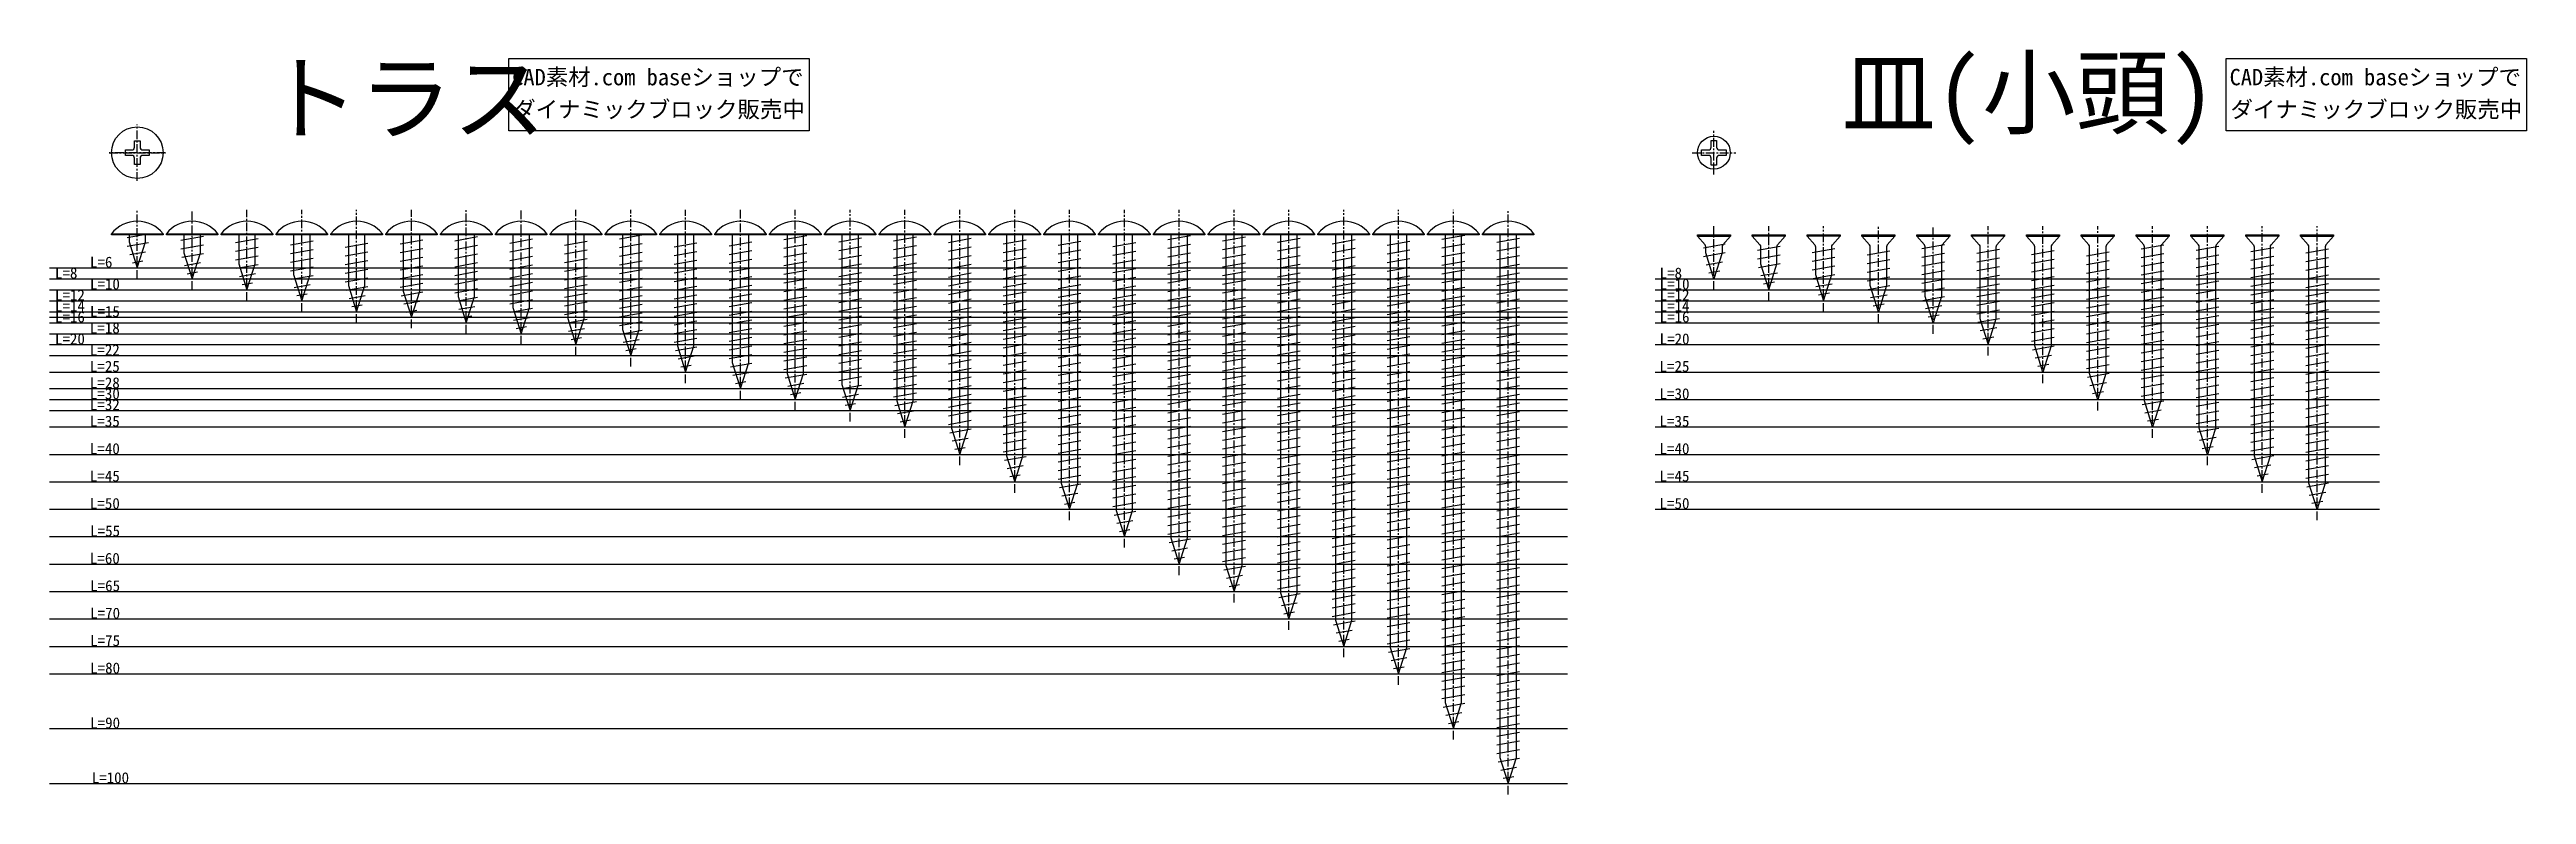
# Model space of a CAD drawing. Header units: millimetres. Extents: x 233 to 3318, y 47 to 2014.
# Drawn here: x 1045.5 to 1497.1, y 1277 to 1412.8 of the extents above; entities that cross this region are included whole.
import ezdxf
from ezdxf.enums import TextEntityAlignment as Align

# ---------------------------------------------------------------- set-up
doc = ezdxf.new("R2010")
doc.units = ezdxf.units.MM
doc.linetypes.add('csc_CENTER', pattern=[50.8, 31.75, -6.35, 6.35, -6.35])
doc.layers.get('Defpoints').update_dxf_attribs({"color": 251})
doc.styles.add('ＭＳ ゴシック', font='MS Gothic.ttf')

msp = doc.modelspace()

# ---------------------------------------------------------------- texts
at = {"style": 'ＭＳ ゴシック'}
for s, p in [('CAD素材.com baseショップで', (1156.39, 1407.85)), ('CAD素材.com baseショップで', (1469.57, 1407.85)), ('ダイナミックブロック販売中', (1156.59, 1401.99)), ('ダイナミックブロック販売中', (1469.77, 1401.99))]:
    msp.add_text(s, height=3, dxfattribs=at).set_placement(p, align=Align.MIDDLE)
for s, p in [('L=6', (1052.83, 1373.06)), ('L=8', (1046.45, 1371.06)), ('L=12', (1046.45, 1367.06)), ('L=10', (1052.83, 1369.06)), ('L=8', (1339.07, 1371.06)), ('L=10', (1339.07, 1369.06)), ('L=12', (1339.07, 1367.06)), ('L=14', (1046.45, 1365.06)), ('L=16', (1046.45, 1363.06)), ('L=15', (1052.83, 1364.06)), ('L=14', (1339.07, 1365.06)), ('L=16', (1339.07, 1363.06)), ('L=20', (1046.45, 1359.06)), ('L=18', (1052.82, 1361.06)), ('L=20', (1339.07, 1359.06)), ('L=22', (1052.82, 1357.06)), ('L=25', (1052.82, 1354.06)), ('L=25', (1339.06, 1354.06)), ('L=28', (1052.82, 1351.06)), ('L=30', (1052.82, 1349.06)), ('L=30', (1339.06, 1349.06)), ('L=32', (1052.82, 1347.06)), ('L=35', (1052.82, 1344.06)), ('L=35', (1339.06, 1344.06)), ('L=40', (1052.82, 1339.06)), ('L=40', (1339.06, 1339.06)), ('L=45', (1052.82, 1334.06)), ('L=45', (1339.06, 1334.06)), ('L=50', (1052.82, 1329.06)), ('L=50', (1339.06, 1329.06)), ('L=55', (1052.87, 1324.06)), ('L=60', (1052.82, 1319.06)), ('L=65', (1052.87, 1314.06)), ('L=70', (1052.87, 1309.06)), ('L=75', (1052.87, 1304.06)), ('L=80', (1052.87, 1299.06)), ('L=90', (1052.87, 1289.06)), ('L=100', (1053.15, 1279.06))]:
    msp.add_text(s, height=2, dxfattribs=at).set_placement(p)
at = {"lineweight": 13, "char_height": 12.5, "attachment_point": 1, "style": 'ＭＳ ゴシック'}
for s, insert in [('トラス', (1084.81, 1410.2)), ('皿(小頭)', (1372.32, 1411.23))]:
    msp.add_mtext(s, dxfattribs=dict(at, insert=insert))

# ---------------------------------------------------------------- linework, layer by layer
at = {"color": 0, "linetype": 'csc_CENTER', "lineweight": -2, "ltscale": 0.05}
for p, q in [((1061.45, 1388.87), (1061.45, 1399.15)), ((1348.96, 1390.02), (1348.96, 1398)), ((1344.97, 1394.01), (1352.95, 1394.01)), ((1061.45, 1371.01), (1061.45, 1383.61)), ((1071.45, 1369.01), (1071.45, 1383.61)), ((1081.45, 1367.01), (1081.45, 1383.61)), ((1091.45, 1365.01), (1091.45, 1383.61)), ((1101.45, 1363.01), (1101.45, 1383.61)), ((1111.45, 1362.01), (1111.45, 1383.61)), ((1121.45, 1361.01), (1121.45, 1383.61)), ((1131.45, 1359.01), (1131.45, 1383.61)), ((1141.45, 1357.01), (1141.45, 1383.61)), ((1151.45, 1355.01), (1151.45, 1383.61)), ((1161.45, 1352.01), (1161.45, 1383.61)), ((1171.45, 1349.01), (1171.45, 1383.61)), ((1181.45, 1347.01), (1181.45, 1383.61)), ((1191.45, 1345.01), (1191.45, 1383.61)), ((1201.45, 1342.01), (1201.45, 1383.61)), ((1211.45, 1337.01), (1211.45, 1383.61)), ((1221.45, 1332.01), (1221.45, 1383.61)), ((1231.45, 1327.01), (1231.45, 1383.61)), ((1241.45, 1322.01), (1241.45, 1383.61)), ((1251.45, 1317.01), (1251.45, 1383.61)), ((1261.45, 1312.01), (1261.45, 1383.61)), ((1271.45, 1307.01), (1271.45, 1383.61)), ((1281.45, 1302.01), (1281.45, 1383.61)), ((1291.45, 1297.01), (1291.45, 1383.61)), ((1301.45, 1287.01), (1301.45, 1383.61)), ((1311.45, 1277.01), (1311.45, 1383.61)), ((1348.96, 1369.01), (1348.96, 1380.61)), ((1358.96, 1367.01), (1358.96, 1380.61)), ((1368.96, 1365.01), (1368.96, 1380.61)), ((1378.96, 1363.01), (1378.96, 1380.61)), ((1388.96, 1361.01), (1388.96, 1380.61)), ((1398.96, 1357.01), (1398.96, 1380.61)), ((1408.96, 1352.01), (1408.96, 1380.61)), ((1418.96, 1347.01), (1418.96, 1380.61)), ((1428.96, 1342.01), (1428.96, 1380.61)), ((1438.96, 1337.01), (1438.96, 1380.61)), ((1448.96, 1332.01), (1448.96, 1380.61)), ((1458.96, 1327.01), (1458.96, 1380.61))]:
    msp.add_line(p, q, dxfattribs=at)
for p, q in [((1059.6, 1378.52), (1062.36, 1379.01)), ((1069.37, 1378.06), (1073.52, 1378.8)), ((1079.37, 1377.64), (1083.52, 1378.38)), ((1089.37, 1377.22), (1093.52, 1377.96)), ((1109.37, 1377.38), (1113.52, 1378.12)), ((1119.37, 1377.96), (1123.52, 1378.7)), ((1129.37, 1377.54), (1133.52, 1378.28)), ((1139.37, 1377.12), (1143.52, 1377.86)), ((1149.37, 1378.28), (1153.49, 1379.01)), ((1169.37, 1377.02), (1173.52, 1377.76)), ((1179.37, 1378.18), (1183.52, 1378.92)), ((1189.37, 1377.76), (1193.52, 1378.5)), ((1199.37, 1377.92), (1203.52, 1378.66)), ((1209.37, 1377.66), (1213.52, 1378.4)), ((1219.37, 1377.4), (1223.52, 1378.14)), ((1229.37, 1377.14), (1233.52, 1377.88)), ((1249.37, 1378.2), (1253.52, 1378.94)), ((1259.37, 1377.94), (1263.52, 1378.68)), ((1269.37, 1377.68), (1273.52, 1378.42)), ((1279.37, 1377.42), (1283.52, 1378.16)), ((1289.37, 1377.16), (1293.52, 1377.9)), ((1299.37, 1378.22), (1303.52, 1378.96)), ((1309.37, 1377.7), (1313.52, 1378.44)), ((1059.6, 1376.94), (1063.52, 1377.64)), ((1060.08, 1375.45), (1062.98, 1375.96)), ((1060.55, 1373.95), (1062.45, 1374.29)), ((1069.37, 1376.48), (1073.52, 1377.22)), ((1069.6, 1374.94), (1073.52, 1375.64)), ((1070.08, 1373.45), (1072.98, 1373.96)), ((1079.37, 1376.06), (1083.52, 1376.8)), ((1079.37, 1374.48), (1083.52, 1375.22)), ((1079.6, 1372.94), (1083.52, 1373.64)), ((1089.37, 1375.64), (1093.52, 1376.38)), ((1089.37, 1374.06), (1093.52, 1374.8)), ((1089.37, 1372.48), (1093.52, 1373.22)), ((1099.37, 1376.8), (1103.52, 1377.54)), ((1099.37, 1375.22), (1103.52, 1375.96)), ((1099.37, 1373.64), (1103.52, 1374.38)), ((1109.37, 1375.8), (1113.52, 1376.54)), ((1109.37, 1374.22), (1113.52, 1374.96)), ((1109.37, 1372.64), (1113.52, 1373.38)), ((1119.37, 1376.38), (1123.52, 1377.12)), ((1119.37, 1374.8), (1123.52, 1375.54)), ((1119.37, 1373.22), (1123.52, 1373.96)), ((1129.37, 1375.96), (1133.52, 1376.7)), ((1129.37, 1374.38), (1133.52, 1375.12)), ((1129.37, 1372.8), (1133.52, 1373.54)), ((1139.37, 1375.54), (1143.52, 1376.28)), ((1139.37, 1373.96), (1143.52, 1374.7)), ((1149.37, 1376.7), (1153.52, 1377.44)), ((1149.37, 1375.12), (1153.52, 1375.86)), ((1149.37, 1373.54), (1153.52, 1374.28)), ((1159.37, 1376.86), (1163.52, 1377.6)), ((1159.37, 1375.28), (1163.52, 1376.02)), ((1159.37, 1373.7), (1163.52, 1374.44)), ((1169.37, 1375.44), (1173.52, 1376.18)), ((1169.37, 1373.86), (1173.52, 1374.6)), ((1179.37, 1376.6), (1183.52, 1377.34)), ((1179.37, 1375.02), (1183.52, 1375.76)), ((1179.37, 1373.44), (1183.52, 1374.18)), ((1189.37, 1376.18), (1193.52, 1376.92)), ((1189.37, 1374.6), (1193.52, 1375.34)), ((1189.37, 1373.02), (1193.52, 1373.76)), ((1199.37, 1376.34), (1203.52, 1377.08)), ((1199.37, 1374.76), (1203.52, 1375.5)), ((1199.37, 1373.18), (1203.52, 1373.92)), ((1209.37, 1376.08), (1213.52, 1376.82)), ((1209.37, 1374.5), (1213.52, 1375.24)), ((1209.37, 1372.92), (1213.52, 1373.66)), ((1219.37, 1375.82), (1223.52, 1376.56)), ((1219.37, 1374.24), (1223.52, 1374.98)), ((1219.37, 1372.66), (1223.52, 1373.4)), ((1229.37, 1375.56), (1233.52, 1376.3)), ((1229.37, 1373.98), (1233.52, 1374.72)), ((1229.37, 1372.4), (1233.52, 1373.14)), ((1239.37, 1376.88), (1243.52, 1377.62)), ((1239.37, 1375.3), (1243.52, 1376.04)), ((1239.37, 1373.72), (1243.52, 1374.46)), ((1249.37, 1376.62), (1253.52, 1377.36)), ((1249.37, 1375.04), (1253.52, 1375.78)), ((1249.37, 1373.46), (1253.52, 1374.2)), ((1259.37, 1376.36), (1263.52, 1377.1)), ((1259.37, 1374.78), (1263.52, 1375.52)), ((1259.37, 1373.2), (1263.52, 1373.94)), ((1269.37, 1376.1), (1273.52, 1376.84)), ((1269.37, 1374.52), (1273.52, 1375.26)), ((1269.37, 1372.94), (1273.52, 1373.68)), ((1279.37, 1375.84), (1283.52, 1376.58)), ((1279.37, 1374.26), (1283.52, 1375)), ((1279.37, 1372.68), (1283.52, 1373.42)), ((1289.37, 1375.58), (1293.52, 1376.32)), ((1289.37, 1374), (1293.52, 1374.74)), ((1289.37, 1372.42), (1293.52, 1373.16)), ((1299.37, 1376.64), (1303.52, 1377.38)), ((1299.37, 1375.06), (1303.52, 1375.8)), ((1299.37, 1373.48), (1303.52, 1374.22)), ((1309.37, 1376.12), (1313.52, 1376.86)), ((1309.37, 1374.54), (1313.52, 1375.28)), ((1309.37, 1372.96), (1313.52, 1373.7)), ((1347.07, 1376.67), (1351.04, 1377.37)), ((1347.07, 1375.09), (1351.04, 1375.79)), ((1347.54, 1373.59), (1350.54, 1374.12)), ((1356.89, 1376.22), (1361.04, 1376.95)), ((1356.89, 1374.64), (1361.04, 1375.37)), ((1357.07, 1373.09), (1361.04, 1373.79)), ((1366.89, 1375.8), (1371.04, 1376.53)), ((1366.89, 1374.22), (1371.04, 1374.95)), ((1366.89, 1372.64), (1371.04, 1373.37)), ((1376.89, 1375.38), (1381.04, 1376.11)), ((1376.89, 1373.8), (1381.04, 1374.53)), ((1386.89, 1376.54), (1391.04, 1377.27)), ((1386.89, 1374.96), (1391.04, 1375.69)), ((1386.89, 1373.38), (1391.04, 1374.11)), ((1396.89, 1375.7), (1401.04, 1376.43)), ((1396.89, 1374.12), (1401.04, 1374.85)), ((1396.89, 1372.54), (1401.04, 1373.27)), ((1406.89, 1375.46), (1411.04, 1376.19)), ((1406.89, 1373.88), (1411.04, 1374.61)), ((1416.89, 1375.18), (1421.04, 1375.91)), ((1416.89, 1373.6), (1421.04, 1374.33)), ((1426.89, 1376.5), (1431.04, 1377.23)), ((1426.89, 1374.92), (1431.04, 1375.65)), ((1426.89, 1373.34), (1431.04, 1374.07)), ((1436.89, 1376.24), (1441.04, 1376.97)), ((1436.89, 1374.66), (1441.04, 1375.39)), ((1436.89, 1373.08), (1441.04, 1373.81)), ((1446.89, 1375.98), (1451.04, 1376.71)), ((1446.89, 1374.4), (1451.04, 1375.13)), ((1446.89, 1372.82), (1451.04, 1373.55)), ((1456.89, 1375.72), (1461.04, 1376.45)), ((1456.89, 1374.14), (1461.04, 1374.87)), ((1456.89, 1372.56), (1461.04, 1373.29)), ((1070.55, 1371.95), (1072.45, 1372.29)), ((1080.08, 1371.45), (1082.98, 1371.96)), ((1080.55, 1369.95), (1082.45, 1370.29)), ((1089.6, 1370.94), (1093.52, 1371.64)), ((1090.08, 1369.45), (1092.98, 1369.96)), ((1099.37, 1372.06), (1103.52, 1372.8)), ((1099.37, 1370.48), (1103.52, 1371.22)), ((1099.6, 1368.94), (1103.52, 1369.64)), ((1109.37, 1371.06), (1113.52, 1371.8)), ((1109.37, 1369.48), (1113.52, 1370.22)), ((1109.6, 1367.94), (1113.52, 1368.64)), ((1119.37, 1371.64), (1123.52, 1372.38)), ((1119.37, 1370.06), (1123.52, 1370.8)), ((1119.37, 1368.48), (1123.52, 1369.22)), ((1129.37, 1371.22), (1133.52, 1371.96)), ((1129.37, 1369.64), (1133.52, 1370.38)), ((1129.37, 1368.06), (1133.52, 1368.8)), ((1139.37, 1372.38), (1143.52, 1373.12)), ((1139.37, 1370.8), (1143.52, 1371.54)), ((1139.37, 1369.22), (1143.52, 1369.96)), ((1149.37, 1371.96), (1153.52, 1372.7)), ((1149.37, 1370.38), (1153.52, 1371.12)), ((1149.37, 1368.8), (1153.52, 1369.54)), ((1159.37, 1372.12), (1163.52, 1372.86)), ((1159.37, 1370.54), (1163.52, 1371.28)), ((1159.37, 1368.96), (1163.52, 1369.7)), ((1169.37, 1372.28), (1173.52, 1373.02)), ((1169.37, 1370.7), (1173.52, 1371.44)), ((1169.37, 1369.12), (1173.52, 1369.86)), ((1179.37, 1371.86), (1183.52, 1372.6)), ((1179.37, 1370.28), (1183.52, 1371.02)), ((1179.37, 1368.7), (1183.52, 1369.44)), ((1189.37, 1371.44), (1193.52, 1372.18)), ((1189.37, 1369.86), (1193.52, 1370.6)), ((1189.37, 1368.28), (1193.52, 1369.02)), ((1199.37, 1371.6), (1203.52, 1372.34)), ((1199.37, 1370.02), (1203.52, 1370.76)), ((1199.37, 1368.44), (1203.52, 1369.18)), ((1209.37, 1371.34), (1213.52, 1372.08)), ((1209.37, 1369.76), (1213.52, 1370.5)), ((1209.37, 1368.18), (1213.52, 1368.92)), ((1219.37, 1371.08), (1223.52, 1371.82)), ((1219.37, 1369.5), (1223.52, 1370.24)), ((1219.37, 1367.92), (1223.52, 1368.66)), ((1229.37, 1370.82), (1233.52, 1371.56)), ((1229.37, 1369.24), (1233.52, 1369.98)), ((1239.37, 1372.14), (1243.52, 1372.88)), ((1239.37, 1370.56), (1243.52, 1371.3)), ((1239.37, 1368.98), (1243.52, 1369.72)), ((1249.37, 1371.88), (1253.52, 1372.62)), ((1249.37, 1370.3), (1253.52, 1371.04)), ((1249.37, 1368.72), (1253.52, 1369.46)), ((1259.37, 1371.62), (1263.52, 1372.36)), ((1259.37, 1370.04), (1263.52, 1370.78)), ((1259.37, 1368.46), (1263.52, 1369.2)), ((1269.37, 1371.36), (1273.52, 1372.1)), ((1269.37, 1369.78), (1273.52, 1370.52)), ((1269.37, 1368.2), (1273.52, 1368.94)), ((1279.37, 1371.1), (1283.52, 1371.84)), ((1279.37, 1369.52), (1283.52, 1370.26)), ((1279.37, 1367.94), (1283.52, 1368.68)), ((1289.37, 1370.84), (1293.52, 1371.58)), ((1289.37, 1369.26), (1293.52, 1370)), ((1299.37, 1371.9), (1303.52, 1372.64)), ((1299.37, 1370.32), (1303.52, 1371.06)), ((1299.37, 1368.74), (1303.52, 1369.48)), ((1309.37, 1371.38), (1313.52, 1372.12)), ((1309.37, 1369.8), (1313.52, 1370.54)), ((1309.37, 1368.22), (1313.52, 1368.96)), ((1348.01, 1372.1), (1350.02, 1372.45)), ((1357.54, 1371.59), (1360.54, 1372.12)), ((1358.01, 1370.1), (1360.02, 1370.45)), ((1367.07, 1371.09), (1371.04, 1371.79)), ((1367.54, 1369.59), (1370.54, 1370.12)), ((1376.89, 1372.22), (1381.04, 1372.95)), ((1376.89, 1370.64), (1381.04, 1371.37)), ((1377.07, 1369.09), (1381.04, 1369.79)), ((1386.89, 1371.8), (1391.04, 1372.53)), ((1386.89, 1370.22), (1391.04, 1370.95)), ((1386.89, 1368.64), (1391.04, 1369.37)), ((1396.89, 1370.96), (1401.04, 1371.69)), ((1396.89, 1369.38), (1401.04, 1370.11)), ((1406.89, 1372.29), (1411.04, 1373.02)), ((1406.89, 1370.71), (1411.04, 1371.44)), ((1406.89, 1369.12), (1411.04, 1369.85)), ((1416.89, 1372.02), (1421.04, 1372.75)), ((1416.89, 1370.44), (1421.04, 1371.17)), ((1416.89, 1368.86), (1421.04, 1369.59)), ((1426.89, 1371.76), (1431.04, 1372.49)), ((1426.89, 1370.18), (1431.04, 1370.91)), ((1426.89, 1368.6), (1431.04, 1369.33)), ((1436.89, 1371.5), (1441.04, 1372.23)), ((1436.89, 1369.92), (1441.04, 1370.65)), ((1436.89, 1368.34), (1441.04, 1369.07)), ((1446.89, 1371.24), (1451.04, 1371.97)), ((1446.89, 1369.66), (1451.04, 1370.39)), ((1446.89, 1368.08), (1451.04, 1368.81)), ((1456.89, 1370.98), (1461.04, 1371.71)), ((1456.89, 1369.4), (1461.04, 1370.13)), ((1090.55, 1367.95), (1092.45, 1368.29)), ((1100.08, 1367.45), (1102.98, 1367.96)), ((1100.55, 1365.95), (1102.45, 1366.29)), ((1110.08, 1366.45), (1112.98, 1366.96)), ((1110.55, 1364.95), (1112.45, 1365.29)), ((1119.6, 1366.94), (1123.52, 1367.64)), ((1120.08, 1365.45), (1122.98, 1365.96)), ((1120.55, 1363.95), (1122.45, 1364.29)), ((1129.37, 1366.48), (1133.52, 1367.22)), ((1129.6, 1364.94), (1133.52, 1365.64)), ((1139.37, 1367.64), (1143.52, 1368.38)), ((1139.37, 1366.06), (1143.52, 1366.8)), ((1139.37, 1364.48), (1143.52, 1365.22)), ((1149.37, 1367.22), (1153.52, 1367.96)), ((1149.37, 1365.64), (1153.52, 1366.38)), ((1149.37, 1364.06), (1153.52, 1364.8)), ((1159.37, 1367.38), (1163.52, 1368.12)), ((1159.37, 1365.8), (1163.52, 1366.54)), ((1159.37, 1364.22), (1163.52, 1364.96)), ((1169.37, 1367.54), (1173.52, 1368.28)), ((1169.37, 1365.96), (1173.52, 1366.7)), ((1169.37, 1364.38), (1173.52, 1365.12)), ((1179.37, 1367.12), (1183.52, 1367.86)), ((1179.37, 1365.54), (1183.52, 1366.28)), ((1179.37, 1363.96), (1183.52, 1364.7)), ((1189.37, 1366.7), (1193.52, 1367.44)), ((1189.37, 1365.12), (1193.52, 1365.86)), ((1189.37, 1363.54), (1193.52, 1364.28)), ((1199.37, 1366.86), (1203.52, 1367.6)), ((1199.37, 1365.28), (1203.52, 1366.02)), ((1199.37, 1363.7), (1203.52, 1364.44)), ((1209.37, 1366.6), (1213.52, 1367.34)), ((1209.37, 1365.02), (1213.52, 1365.76)), ((1209.37, 1363.44), (1213.52, 1364.18)), ((1219.37, 1366.34), (1223.52, 1367.08)), ((1219.37, 1364.76), (1223.52, 1365.5)), ((1229.37, 1367.66), (1233.52, 1368.4)), ((1229.37, 1366.08), (1233.52, 1366.82)), ((1229.37, 1364.5), (1233.52, 1365.24)), ((1239.37, 1367.4), (1243.52, 1368.14)), ((1239.37, 1365.82), (1243.52, 1366.56)), ((1239.37, 1364.24), (1243.52, 1364.98)), ((1249.37, 1367.14), (1253.52, 1367.88)), ((1249.37, 1365.56), (1253.52, 1366.3)), ((1249.37, 1363.98), (1253.52, 1364.72)), ((1259.37, 1366.88), (1263.52, 1367.62)), ((1259.37, 1365.3), (1263.52, 1366.04)), ((1259.37, 1363.72), (1263.52, 1364.46)), ((1269.37, 1366.62), (1273.52, 1367.36)), ((1269.37, 1365.04), (1273.52, 1365.78)), ((1269.37, 1363.46), (1273.52, 1364.2)), ((1279.37, 1366.36), (1283.52, 1367.1)), ((1279.37, 1364.78), (1283.52, 1365.52)), ((1289.37, 1367.68), (1293.52, 1368.42)), ((1289.37, 1366.1), (1293.52, 1366.84)), ((1289.37, 1364.52), (1293.52, 1365.26)), ((1299.37, 1367.16), (1303.52, 1367.9)), ((1299.37, 1365.58), (1303.52, 1366.32)), ((1299.37, 1364), (1303.52, 1364.74)), ((1309.37, 1366.64), (1313.52, 1367.38)), ((1309.37, 1365.06), (1313.52, 1365.8)), ((1309.37, 1363.48), (1313.52, 1364.22)), ((1368.01, 1368.1), (1370.02, 1368.45)), ((1377.54, 1367.59), (1380.54, 1368.12)), ((1378.01, 1366.1), (1380.02, 1366.45)), ((1387.07, 1367.09), (1391.04, 1367.79)), ((1387.54, 1365.59), (1390.54, 1366.12)), ((1388.01, 1364.1), (1390.02, 1364.45)), ((1396.89, 1367.8), (1401.04, 1368.53)), ((1396.89, 1366.22), (1401.04, 1366.95)), ((1396.89, 1364.64), (1401.04, 1365.37)), ((1406.89, 1367.54), (1411.04, 1368.27)), ((1406.89, 1365.96), (1411.04, 1366.69)), ((1406.89, 1364.38), (1411.04, 1365.11)), ((1416.89, 1367.28), (1421.04, 1368.01)), ((1416.89, 1365.7), (1421.04, 1366.43)), ((1416.89, 1364.12), (1421.04, 1364.85)), ((1426.89, 1367.02), (1431.04, 1367.75)), ((1426.89, 1365.44), (1431.04, 1366.17)), ((1426.89, 1363.86), (1431.04, 1364.59)), ((1436.89, 1366.76), (1441.04, 1367.49)), ((1436.89, 1365.18), (1441.04, 1365.91)), ((1436.89, 1363.6), (1441.04, 1364.33)), ((1446.89, 1366.5), (1451.04, 1367.23)), ((1446.89, 1364.92), (1451.04, 1365.65)), ((1456.89, 1367.82), (1461.04, 1368.55)), ((1456.89, 1366.24), (1461.04, 1366.97)), ((1456.89, 1364.66), (1461.04, 1365.39)), ((1130.08, 1363.45), (1132.98, 1363.96)), ((1130.55, 1361.95), (1132.45, 1362.29)), ((1139.6, 1362.94), (1143.52, 1363.64)), ((1140.08, 1361.45), (1142.98, 1361.96)), ((1140.55, 1359.95), (1142.45, 1360.29)), ((1149.37, 1362.48), (1153.52, 1363.22)), ((1149.6, 1360.94), (1153.52, 1361.64)), ((1150.08, 1359.45), (1152.98, 1359.96)), ((1159.37, 1362.64), (1163.52, 1363.38)), ((1159.37, 1361.06), (1163.52, 1361.8)), ((1159.37, 1359.48), (1163.52, 1360.22)), ((1169.37, 1362.8), (1173.52, 1363.54)), ((1169.37, 1361.22), (1173.52, 1361.96)), ((1169.37, 1359.64), (1173.52, 1360.38)), ((1179.37, 1362.38), (1183.52, 1363.12)), ((1179.37, 1360.8), (1183.52, 1361.54)), ((1179.37, 1359.22), (1183.52, 1359.96)), ((1189.37, 1361.96), (1193.52, 1362.7)), ((1189.37, 1360.38), (1193.52, 1361.12)), ((1199.37, 1362.12), (1203.52, 1362.86)), ((1199.37, 1360.54), (1203.52, 1361.28)), ((1199.37, 1358.96), (1203.52, 1359.7)), ((1209.37, 1361.86), (1213.52, 1362.6)), ((1209.37, 1360.28), (1213.52, 1361.02)), ((1219.37, 1363.18), (1223.52, 1363.92)), ((1219.37, 1361.6), (1223.52, 1362.34)), ((1219.37, 1360.02), (1223.52, 1360.76)), ((1229.37, 1362.92), (1233.52, 1363.66)), ((1229.37, 1361.34), (1233.52, 1362.08)), ((1229.37, 1359.76), (1233.52, 1360.5)), ((1239.37, 1362.66), (1243.52, 1363.4)), ((1239.37, 1361.08), (1243.52, 1361.82)), ((1239.37, 1359.5), (1243.52, 1360.24)), ((1249.37, 1362.4), (1253.52, 1363.14)), ((1249.37, 1360.82), (1253.52, 1361.56)), ((1249.37, 1359.24), (1253.52, 1359.98)), ((1259.37, 1362.14), (1263.52, 1362.88)), ((1259.37, 1360.56), (1263.52, 1361.3)), ((1259.37, 1358.98), (1263.52, 1359.72)), ((1269.37, 1361.88), (1273.52, 1362.62)), ((1269.37, 1360.3), (1273.52, 1361.04)), ((1279.37, 1363.2), (1283.52, 1363.94)), ((1279.37, 1361.62), (1283.52, 1362.36)), ((1279.37, 1360.04), (1283.52, 1360.78)), ((1289.37, 1362.94), (1293.52, 1363.68)), ((1289.37, 1361.36), (1293.52, 1362.1)), ((1289.37, 1359.78), (1293.52, 1360.52)), ((1299.37, 1362.42), (1303.52, 1363.16)), ((1299.37, 1360.84), (1303.52, 1361.58)), ((1299.37, 1359.26), (1303.52, 1360)), ((1309.37, 1361.9), (1313.52, 1362.64)), ((1309.37, 1360.32), (1313.52, 1361.06)), ((1397.07, 1363.09), (1401.04, 1363.79)), ((1397.54, 1361.59), (1400.54, 1362.12)), ((1398.01, 1360.1), (1400.02, 1360.45)), ((1406.89, 1362.8), (1411.04, 1363.53)), ((1406.89, 1361.22), (1411.04, 1361.95)), ((1406.89, 1359.64), (1411.04, 1360.37)), ((1416.89, 1362.54), (1421.04, 1363.27)), ((1416.89, 1360.96), (1421.04, 1361.69)), ((1416.89, 1359.38), (1421.04, 1360.11)), ((1426.89, 1362.28), (1431.04, 1363.01)), ((1426.89, 1360.7), (1431.04, 1361.43)), ((1426.89, 1359.12), (1431.04, 1359.85)), ((1436.89, 1362.02), (1441.04, 1362.75)), ((1436.89, 1360.44), (1441.04, 1361.17)), ((1436.89, 1358.86), (1441.04, 1359.59)), ((1446.89, 1363.34), (1451.04, 1364.07)), ((1446.89, 1361.76), (1451.04, 1362.49)), ((1446.89, 1360.18), (1451.04, 1360.91)), ((1456.89, 1363.08), (1461.04, 1363.81)), ((1456.89, 1361.5), (1461.04, 1362.23)), ((1456.89, 1359.92), (1461.04, 1360.65)), ((1150.55, 1357.95), (1152.45, 1358.29)), ((1159.6, 1357.94), (1163.52, 1358.64)), ((1160.08, 1356.45), (1162.98, 1356.96)), ((1160.55, 1354.95), (1162.45, 1355.29)), ((1169.37, 1358.06), (1173.52, 1358.8)), ((1169.37, 1356.48), (1173.52, 1357.22)), ((1169.6, 1354.94), (1173.52, 1355.64)), ((1179.37, 1357.64), (1183.52, 1358.38)), ((1179.37, 1356.06), (1183.52, 1356.8)), ((1179.37, 1354.48), (1183.52, 1355.22)), ((1189.37, 1358.8), (1193.52, 1359.54)), ((1189.37, 1357.22), (1193.52, 1357.96)), ((1189.37, 1355.64), (1193.52, 1356.38)), ((1199.37, 1357.38), (1203.52, 1358.12)), ((1199.37, 1355.8), (1203.52, 1356.54)), ((1209.37, 1358.7), (1213.52, 1359.44)), ((1209.37, 1357.12), (1213.52, 1357.86)), ((1209.37, 1355.54), (1213.52, 1356.28)), ((1219.37, 1358.44), (1223.52, 1359.18)), ((1219.37, 1356.86), (1223.52, 1357.6)), ((1219.37, 1355.28), (1223.52, 1356.02)), ((1229.37, 1358.18), (1233.52, 1358.92)), ((1229.37, 1356.6), (1233.52, 1357.34)), ((1229.37, 1355.02), (1233.52, 1355.76)), ((1239.37, 1357.92), (1243.52, 1358.66)), ((1239.37, 1356.34), (1243.52, 1357.08)), ((1239.37, 1354.76), (1243.52, 1355.5)), ((1249.37, 1357.66), (1253.52, 1358.4)), ((1249.37, 1356.08), (1253.52, 1356.82)), ((1249.37, 1354.5), (1253.52, 1355.24)), ((1259.37, 1357.4), (1263.52, 1358.14)), ((1259.37, 1355.82), (1263.52, 1356.56)), ((1269.37, 1358.72), (1273.52, 1359.46)), ((1269.37, 1357.14), (1273.52, 1357.88)), ((1269.37, 1355.56), (1273.52, 1356.3)), ((1279.37, 1358.46), (1283.52, 1359.2)), ((1279.37, 1356.88), (1283.52, 1357.62)), ((1279.37, 1355.3), (1283.52, 1356.04)), ((1289.37, 1358.2), (1293.52, 1358.94)), ((1289.37, 1356.62), (1293.52, 1357.36)), ((1289.37, 1355.04), (1293.52, 1355.78)), ((1299.37, 1357.68), (1303.52, 1358.42)), ((1299.37, 1356.1), (1303.52, 1356.84)), ((1299.37, 1354.52), (1303.52, 1355.26)), ((1309.37, 1358.74), (1313.52, 1359.48)), ((1309.37, 1357.16), (1313.52, 1357.9)), ((1309.37, 1355.58), (1313.52, 1356.32)), ((1407.07, 1358.09), (1411.04, 1358.79)), ((1407.54, 1356.59), (1410.54, 1357.12)), ((1408.01, 1355.1), (1410.02, 1355.45)), ((1416.89, 1357.8), (1421.04, 1358.53)), ((1416.89, 1356.22), (1421.04, 1356.95)), ((1416.89, 1354.64), (1421.04, 1355.37)), ((1426.89, 1357.54), (1431.04, 1358.27)), ((1426.89, 1355.96), (1431.04, 1356.69)), ((1426.89, 1354.38), (1431.04, 1355.11)), ((1436.89, 1357.28), (1441.04, 1358.01)), ((1436.89, 1355.7), (1441.04, 1356.43)), ((1446.89, 1358.6), (1451.04, 1359.33)), ((1446.89, 1357.02), (1451.04, 1357.75)), ((1446.89, 1355.44), (1451.04, 1356.17)), ((1456.89, 1358.34), (1461.04, 1359.07)), ((1456.89, 1356.76), (1461.04, 1357.49)), ((1456.89, 1355.18), (1461.04, 1355.91)), ((1170.08, 1353.45), (1172.98, 1353.96)), ((1170.55, 1351.95), (1172.45, 1352.29)), ((1179.6, 1352.94), (1183.52, 1353.64)), ((1180.08, 1351.45), (1182.98, 1351.96)), ((1189.37, 1354.06), (1193.52, 1354.8)), ((1189.37, 1352.48), (1193.52, 1353.22)), ((1189.6, 1350.94), (1193.52, 1351.64)), ((1199.37, 1354.22), (1203.52, 1354.96)), ((1199.37, 1352.64), (1203.52, 1353.38)), ((1199.37, 1351.06), (1203.52, 1351.8)), ((1209.37, 1353.96), (1213.52, 1354.7)), ((1209.37, 1352.38), (1213.52, 1353.12)), ((1209.37, 1350.8), (1213.52, 1351.54)), ((1219.37, 1353.7), (1223.52, 1354.44)), ((1219.37, 1352.12), (1223.52, 1352.86)), ((1219.37, 1350.54), (1223.52, 1351.28)), ((1229.37, 1353.44), (1233.52, 1354.18)), ((1229.37, 1351.86), (1233.52, 1352.6)), ((1229.37, 1350.28), (1233.52, 1351.02)), ((1239.37, 1353.18), (1243.52, 1353.92)), ((1239.37, 1351.6), (1243.52, 1352.34)), ((1239.37, 1350.02), (1243.52, 1350.76)), ((1249.37, 1352.92), (1253.52, 1353.66)), ((1249.37, 1351.34), (1253.52, 1352.08)), ((1259.37, 1354.24), (1263.52, 1354.98)), ((1259.37, 1352.66), (1263.52, 1353.4)), ((1259.37, 1351.08), (1263.52, 1351.82)), ((1269.37, 1353.98), (1273.52, 1354.72)), ((1269.37, 1352.4), (1273.52, 1353.14)), ((1269.37, 1350.82), (1273.52, 1351.56)), ((1279.37, 1353.72), (1283.52, 1354.46)), ((1279.37, 1352.14), (1283.52, 1352.88)), ((1279.37, 1350.56), (1283.52, 1351.3)), ((1289.37, 1353.46), (1293.52, 1354.2)), ((1289.37, 1351.88), (1293.52, 1352.62)), ((1289.37, 1350.3), (1293.52, 1351.04)), ((1299.37, 1352.94), (1303.52, 1353.68)), ((1299.37, 1351.36), (1303.52, 1352.1)), ((1309.37, 1354), (1313.52, 1354.74)), ((1309.37, 1352.42), (1313.52, 1353.16)), ((1309.37, 1350.84), (1313.52, 1351.58)), ((1417.07, 1353.09), (1421.04, 1353.79)), ((1417.54, 1351.59), (1420.54, 1352.12)), ((1426.89, 1352.8), (1431.04, 1353.53)), ((1426.89, 1351.22), (1431.04, 1351.95)), ((1436.89, 1354.12), (1441.04, 1354.85)), ((1436.89, 1352.54), (1441.04, 1353.27)), ((1436.89, 1350.96), (1441.04, 1351.69)), ((1446.89, 1353.86), (1451.04, 1354.59)), ((1446.89, 1352.28), (1451.04, 1353.01)), ((1446.89, 1350.7), (1451.04, 1351.43)), ((1456.89, 1353.6), (1461.04, 1354.33)), ((1456.89, 1352.02), (1461.04, 1352.75)), ((1456.89, 1350.44), (1461.04, 1351.17)), ((1180.55, 1349.95), (1182.45, 1350.29)), ((1190.08, 1349.45), (1192.98, 1349.96)), ((1190.55, 1347.95), (1192.45, 1348.29)), ((1199.37, 1349.48), (1203.52, 1350.22)), ((1199.6, 1347.94), (1203.52, 1348.64)), ((1200.08, 1346.45), (1202.98, 1346.96)), ((1209.37, 1349.22), (1213.52, 1349.96)), ((1209.37, 1347.64), (1213.52, 1348.38)), ((1209.37, 1346.06), (1213.52, 1346.8)), ((1219.37, 1348.96), (1223.52, 1349.7)), ((1219.37, 1347.38), (1223.52, 1348.12)), ((1219.37, 1345.8), (1223.52, 1346.54)), ((1229.37, 1348.7), (1233.52, 1349.44)), ((1229.37, 1347.12), (1233.52, 1347.86)), ((1229.37, 1345.54), (1233.52, 1346.28)), ((1239.37, 1348.44), (1243.52, 1349.18)), ((1239.37, 1346.86), (1243.52, 1347.6)), ((1249.37, 1349.76), (1253.52, 1350.5)), ((1249.37, 1348.18), (1253.52, 1348.92)), ((1249.37, 1346.6), (1253.52, 1347.34)), ((1259.37, 1349.5), (1263.52, 1350.24)), ((1259.37, 1347.92), (1263.52, 1348.66)), ((1259.37, 1346.34), (1263.52, 1347.08)), ((1269.37, 1349.24), (1273.52, 1349.98)), ((1269.37, 1347.66), (1273.52, 1348.4)), ((1269.37, 1346.08), (1273.52, 1346.82)), ((1279.37, 1348.98), (1283.52, 1349.72)), ((1279.37, 1347.4), (1283.52, 1348.14)), ((1279.37, 1345.82), (1283.52, 1346.56)), ((1289.37, 1348.72), (1293.52, 1349.46)), ((1289.37, 1347.14), (1293.52, 1347.88)), ((1289.37, 1345.56), (1293.52, 1346.3)), ((1299.37, 1349.78), (1303.52, 1350.52)), ((1299.37, 1348.2), (1303.52, 1348.94)), ((1299.37, 1346.62), (1303.52, 1347.36)), ((1309.37, 1349.26), (1313.52, 1350)), ((1309.37, 1347.68), (1313.52, 1348.42)), ((1309.37, 1346.1), (1313.52, 1346.84)), ((1418.01, 1350.1), (1420.02, 1350.45)), ((1426.89, 1349.64), (1431.04, 1350.37)), ((1427.07, 1348.09), (1431.04, 1348.79)), ((1427.54, 1346.59), (1430.54, 1347.12)), ((1436.89, 1349.38), (1441.04, 1350.11)), ((1436.89, 1347.8), (1441.04, 1348.53)), ((1436.89, 1346.22), (1441.04, 1346.95)), ((1446.89, 1349.12), (1451.04, 1349.85)), ((1446.89, 1347.54), (1451.04, 1348.27)), ((1446.89, 1345.96), (1451.04, 1346.69)), ((1456.89, 1348.86), (1461.04, 1349.59)), ((1456.89, 1347.28), (1461.04, 1348.01)), ((1456.89, 1345.7), (1461.04, 1346.43)), ((1200.55, 1344.95), (1202.45, 1345.29)), ((1209.37, 1344.48), (1213.52, 1345.22)), ((1209.6, 1342.94), (1213.52, 1343.64)), ((1210.08, 1341.45), (1212.98, 1341.96)), ((1219.37, 1344.22), (1223.52, 1344.96)), ((1219.37, 1342.64), (1223.52, 1343.38)), ((1219.37, 1341.06), (1223.52, 1341.8)), ((1229.37, 1343.96), (1233.52, 1344.7)), ((1229.37, 1342.38), (1233.52, 1343.12)), ((1229.37, 1340.8), (1233.52, 1341.54)), ((1239.37, 1345.28), (1243.52, 1346.02)), ((1239.37, 1343.7), (1243.52, 1344.44)), ((1239.37, 1342.12), (1243.52, 1342.86)), ((1249.37, 1345.02), (1253.52, 1345.76)), ((1249.37, 1343.44), (1253.52, 1344.18)), ((1249.37, 1341.86), (1253.52, 1342.6)), ((1259.37, 1344.76), (1263.52, 1345.5)), ((1259.37, 1343.18), (1263.52, 1343.92)), ((1259.37, 1341.6), (1263.52, 1342.34)), ((1269.37, 1344.5), (1273.52, 1345.24)), ((1269.37, 1342.92), (1273.52, 1343.66)), ((1269.37, 1341.34), (1273.52, 1342.08)), ((1279.37, 1344.24), (1283.52, 1344.98)), ((1279.37, 1342.66), (1283.52, 1343.4)), ((1279.37, 1341.08), (1283.52, 1341.82)), ((1289.37, 1343.98), (1293.52, 1344.72)), ((1289.37, 1342.4), (1293.52, 1343.14)), ((1289.37, 1340.82), (1293.52, 1341.56)), ((1299.37, 1345.04), (1303.52, 1345.78)), ((1299.37, 1343.46), (1303.52, 1344.2)), ((1299.37, 1341.88), (1303.52, 1342.62)), ((1309.37, 1344.52), (1313.52, 1345.26)), ((1309.37, 1342.94), (1313.52, 1343.68)), ((1309.37, 1341.36), (1313.52, 1342.1)), ((1428.01, 1345.1), (1430.02, 1345.45)), ((1436.89, 1344.64), (1441.04, 1345.37)), ((1437.07, 1343.09), (1441.04, 1343.79)), ((1437.54, 1341.59), (1440.54, 1342.12)), ((1446.89, 1344.38), (1451.04, 1345.11)), ((1446.89, 1342.8), (1451.04, 1343.53)), ((1446.89, 1341.22), (1451.04, 1341.95)), ((1456.89, 1344.12), (1461.04, 1344.85)), ((1456.89, 1342.54), (1461.04, 1343.27)), ((1456.89, 1340.96), (1461.04, 1341.69)), ((1210.55, 1339.95), (1212.45, 1340.29)), ((1219.37, 1339.48), (1223.52, 1340.22)), ((1219.6, 1337.94), (1223.52, 1338.64)), ((1229.37, 1339.22), (1233.52, 1339.96)), ((1229.37, 1337.64), (1233.52, 1338.38)), ((1239.37, 1340.54), (1243.52, 1341.28)), ((1239.37, 1338.96), (1243.52, 1339.7)), ((1239.37, 1337.38), (1243.52, 1338.12)), ((1249.37, 1340.28), (1253.52, 1341.02)), ((1249.37, 1338.7), (1253.52, 1339.44)), ((1249.37, 1337.12), (1253.52, 1337.86)), ((1259.37, 1340.02), (1263.52, 1340.76)), ((1259.37, 1338.44), (1263.52, 1339.18)), ((1259.37, 1336.86), (1263.52, 1337.6)), ((1269.37, 1339.76), (1273.52, 1340.5)), ((1269.37, 1338.18), (1273.52, 1338.92)), ((1269.37, 1336.6), (1273.52, 1337.34)), ((1279.37, 1339.5), (1283.52, 1340.24)), ((1279.37, 1337.92), (1283.52, 1338.66)), ((1279.37, 1336.34), (1283.52, 1337.08)), ((1289.37, 1339.24), (1293.52, 1339.98)), ((1289.37, 1337.66), (1293.52, 1338.4)), ((1299.37, 1340.3), (1303.52, 1341.04)), ((1299.37, 1338.72), (1303.52, 1339.46)), ((1299.37, 1337.14), (1303.52, 1337.88)), ((1309.37, 1339.78), (1313.52, 1340.52)), ((1309.37, 1338.2), (1313.52, 1338.94)), ((1309.37, 1336.62), (1313.52, 1337.36)), ((1438.01, 1340.1), (1440.02, 1340.45)), ((1446.89, 1339.64), (1451.04, 1340.37)), ((1447.07, 1338.09), (1451.04, 1338.79)), ((1447.54, 1336.59), (1450.54, 1337.12)), ((1456.89, 1339.38), (1461.04, 1340.11)), ((1456.89, 1337.8), (1461.04, 1338.53)), ((1220.08, 1336.45), (1222.98, 1336.96)), ((1220.55, 1334.95), (1222.45, 1335.29)), ((1229.37, 1336.06), (1233.52, 1336.8)), ((1229.37, 1334.48), (1233.52, 1335.22)), ((1229.6, 1332.94), (1233.52, 1333.64)), ((1239.37, 1335.8), (1243.52, 1336.54)), ((1239.37, 1334.22), (1243.52, 1334.96)), ((1239.37, 1332.64), (1243.52, 1333.38)), ((1249.37, 1335.54), (1253.52, 1336.28)), ((1249.37, 1333.96), (1253.52, 1334.7)), ((1249.37, 1332.38), (1253.52, 1333.12)), ((1259.37, 1335.28), (1263.52, 1336.02)), ((1259.37, 1333.7), (1263.52, 1334.44)), ((1259.37, 1332.12), (1263.52, 1332.86)), ((1269.37, 1335.02), (1273.52, 1335.76)), ((1269.37, 1333.44), (1273.52, 1334.18)), ((1269.37, 1331.86), (1273.52, 1332.6)), ((1279.37, 1334.76), (1283.52, 1335.5)), ((1279.37, 1333.18), (1283.52, 1333.92)), ((1289.37, 1336.08), (1293.52, 1336.82)), ((1289.37, 1334.5), (1293.52, 1335.24)), ((1289.37, 1332.92), (1293.52, 1333.66)), ((1299.37, 1335.56), (1303.52, 1336.3)), ((1299.37, 1333.98), (1303.52, 1334.72)), ((1299.37, 1332.4), (1303.52, 1333.14)), ((1309.37, 1335.04), (1313.52, 1335.78)), ((1309.37, 1333.46), (1313.52, 1334.2)), ((1309.37, 1331.88), (1313.52, 1332.62)), ((1448.01, 1335.1), (1450.02, 1335.45)), ((1456.89, 1336.22), (1461.04, 1336.95)), ((1456.89, 1334.64), (1461.04, 1335.37)), ((1457.07, 1333.09), (1461.04, 1333.79)), ((1230.08, 1331.45), (1232.98, 1331.96)), ((1230.55, 1329.95), (1232.45, 1330.29)), ((1239.37, 1331.06), (1243.52, 1331.8)), ((1239.37, 1329.48), (1243.52, 1330.22)), ((1239.6, 1327.94), (1243.52, 1328.64)), ((1249.37, 1330.8), (1253.52, 1331.54)), ((1249.37, 1329.22), (1253.52, 1329.96)), ((1249.37, 1327.64), (1253.52, 1328.38)), ((1259.37, 1330.54), (1263.52, 1331.28)), ((1259.37, 1328.96), (1263.52, 1329.7)), ((1259.37, 1327.38), (1263.52, 1328.12)), ((1269.37, 1330.28), (1273.52, 1331.02)), ((1269.37, 1328.7), (1273.52, 1329.44)), ((1279.37, 1331.6), (1283.52, 1332.34)), ((1279.37, 1330.02), (1283.52, 1330.76)), ((1279.37, 1328.44), (1283.52, 1329.18)), ((1289.37, 1331.34), (1293.52, 1332.08)), ((1289.37, 1329.76), (1293.52, 1330.5)), ((1289.37, 1328.18), (1293.52, 1328.92)), ((1299.37, 1330.82), (1303.52, 1331.56)), ((1299.37, 1329.24), (1303.52, 1329.98)), ((1299.37, 1327.66), (1303.52, 1328.4)), ((1309.37, 1330.3), (1313.52, 1331.04)), ((1309.37, 1328.72), (1313.52, 1329.46)), ((1457.54, 1331.59), (1460.54, 1332.12)), ((1458.01, 1330.1), (1460.02, 1330.45)), ((1240.08, 1326.45), (1242.98, 1326.96)), ((1240.55, 1324.95), (1242.45, 1325.29)), ((1249.37, 1326.06), (1253.52, 1326.8)), ((1249.37, 1324.48), (1253.52, 1325.22)), ((1249.6, 1322.94), (1253.52, 1323.64)), ((1259.37, 1325.8), (1263.52, 1326.54)), ((1259.37, 1324.22), (1263.52, 1324.96)), ((1269.37, 1327.12), (1273.52, 1327.86)), ((1269.37, 1325.54), (1273.52, 1326.28)), ((1269.37, 1323.96), (1273.52, 1324.7)), ((1279.37, 1326.86), (1283.52, 1327.6)), ((1279.37, 1325.28), (1283.52, 1326.02)), ((1279.37, 1323.7), (1283.52, 1324.44)), ((1289.37, 1326.6), (1293.52, 1327.34)), ((1289.37, 1325.02), (1293.52, 1325.76)), ((1289.37, 1323.44), (1293.52, 1324.18)), ((1299.37, 1326.08), (1303.52, 1326.82)), ((1299.37, 1324.5), (1303.52, 1325.24)), ((1299.37, 1322.92), (1303.52, 1323.66)), ((1309.37, 1327.14), (1313.52, 1327.88)), ((1309.37, 1325.56), (1313.52, 1326.3)), ((1309.37, 1323.98), (1313.52, 1324.72)), ((1250.08, 1321.45), (1252.98, 1321.96)), ((1250.55, 1319.95), (1252.45, 1320.29)), ((1259.37, 1322.64), (1263.52, 1323.38)), ((1259.37, 1321.06), (1263.52, 1321.8)), ((1259.37, 1319.48), (1263.52, 1320.22)), ((1269.37, 1322.38), (1273.52, 1323.12)), ((1269.37, 1320.8), (1273.52, 1321.54)), ((1269.37, 1319.22), (1273.52, 1319.96)), ((1279.37, 1322.12), (1283.52, 1322.86)), ((1279.37, 1320.54), (1283.52, 1321.28)), ((1279.37, 1318.96), (1283.52, 1319.7)), ((1289.37, 1321.86), (1293.52, 1322.6)), ((1289.37, 1320.28), (1293.52, 1321.02)), ((1289.37, 1318.7), (1293.52, 1319.44)), ((1299.37, 1321.34), (1303.52, 1322.08)), ((1299.37, 1319.76), (1303.52, 1320.5)), ((1309.37, 1322.4), (1313.52, 1323.14)), ((1309.37, 1320.82), (1313.52, 1321.56)), ((1309.37, 1319.24), (1313.52, 1319.98)), ((1259.6, 1317.94), (1263.52, 1318.64)), ((1260.08, 1316.45), (1262.98, 1316.96)), ((1260.55, 1314.95), (1262.45, 1315.29)), ((1269.37, 1317.64), (1273.52, 1318.38)), ((1269.37, 1316.06), (1273.52, 1316.8)), ((1269.37, 1314.48), (1273.52, 1315.22)), ((1279.37, 1317.38), (1283.52, 1318.12)), ((1279.37, 1315.8), (1283.52, 1316.54)), ((1279.37, 1314.22), (1283.52, 1314.96)), ((1289.37, 1317.12), (1293.52, 1317.86)), ((1289.37, 1315.54), (1293.52, 1316.28)), ((1289.37, 1313.96), (1293.52, 1314.7)), ((1299.37, 1318.18), (1303.52, 1318.92)), ((1299.37, 1316.6), (1303.52, 1317.34)), ((1299.37, 1315.02), (1303.52, 1315.76)), ((1309.37, 1317.66), (1313.52, 1318.4)), ((1309.37, 1316.08), (1313.52, 1316.82)), ((1309.37, 1314.5), (1313.52, 1315.24)), ((1269.6, 1312.94), (1273.52, 1313.64)), ((1270.08, 1311.45), (1272.98, 1311.96)), ((1270.55, 1309.95), (1272.45, 1310.29)), ((1279.37, 1312.64), (1283.52, 1313.38)), ((1279.37, 1311.06), (1283.52, 1311.8)), ((1279.37, 1309.48), (1283.52, 1310.22)), ((1289.37, 1312.38), (1293.52, 1313.12)), ((1289.37, 1310.8), (1293.52, 1311.54)), ((1289.37, 1309.22), (1293.52, 1309.96)), ((1299.37, 1313.44), (1303.52, 1314.18)), ((1299.37, 1311.86), (1303.52, 1312.6)), ((1299.37, 1310.28), (1303.52, 1311.02)), ((1309.37, 1312.92), (1313.52, 1313.66)), ((1309.37, 1311.34), (1313.52, 1312.08)), ((1309.37, 1309.76), (1313.52, 1310.5)), ((1279.6, 1307.94), (1283.52, 1308.64)), ((1280.08, 1306.45), (1282.98, 1306.96)), ((1289.37, 1307.64), (1293.52, 1308.38)), ((1289.37, 1306.06), (1293.52, 1306.8)), ((1299.37, 1308.7), (1303.52, 1309.44)), ((1299.37, 1307.12), (1303.52, 1307.86)), ((1299.37, 1305.54), (1303.52, 1306.28)), ((1309.37, 1308.18), (1313.52, 1308.92)), ((1309.37, 1306.6), (1313.52, 1307.34)), ((1309.37, 1305.02), (1313.52, 1305.76)), ((1280.55, 1304.95), (1282.45, 1305.29)), ((1289.37, 1304.48), (1293.52, 1305.22)), ((1289.6, 1302.94), (1293.52, 1303.64)), ((1290.08, 1301.45), (1292.98, 1301.96)), ((1299.37, 1303.96), (1303.52, 1304.7)), ((1299.37, 1302.38), (1303.52, 1303.12)), ((1299.37, 1300.8), (1303.52, 1301.54)), ((1309.37, 1303.44), (1313.52, 1304.18)), ((1309.37, 1301.86), (1313.52, 1302.6)), ((1309.37, 1300.28), (1313.52, 1301.02)), ((1290.55, 1299.95), (1292.45, 1300.29)), ((1299.37, 1299.22), (1303.52, 1299.96)), ((1299.37, 1297.64), (1303.52, 1298.38)), ((1299.37, 1296.06), (1303.52, 1296.8)), ((1309.37, 1298.7), (1313.52, 1299.44)), ((1309.37, 1297.12), (1313.52, 1297.86)), ((1299.37, 1294.48), (1303.52, 1295.22)), ((1299.6, 1292.94), (1303.52, 1293.64)), ((1300.08, 1291.45), (1302.98, 1291.96)), ((1309.37, 1295.54), (1313.52, 1296.28)), ((1309.37, 1293.96), (1313.52, 1294.7)), ((1309.37, 1292.38), (1313.52, 1293.12)), ((1300.55, 1289.95), (1302.45, 1290.29)), ((1309.37, 1290.8), (1313.52, 1291.54)), ((1309.37, 1289.22), (1313.52, 1289.96)), ((1309.37, 1287.64), (1313.52, 1288.38)), ((1309.37, 1286.06), (1313.52, 1286.8)), ((1309.37, 1284.48), (1313.52, 1285.22)), ((1309.6, 1282.94), (1313.52, 1283.64)), ((1310.08, 1281.45), (1312.98, 1281.96)), ((1310.55, 1279.95), (1312.45, 1280.29))]:
    msp.add_line(p, q)
for points in [[(1129.2, 1411.15), (1183.96, 1411.15), (1183.96, 1398.01), (1129.2, 1398.01)], [(1442.38, 1411.15), (1497.14, 1411.15), (1497.14, 1398.01), (1442.38, 1398.01)], [(1056.75, 1379.01), (1056.75, 1379.24), (1066.15, 1379.24), (1066.15, 1379.01)], [(1066.75, 1379.01), (1066.75, 1379.24), (1076.15, 1379.24), (1076.15, 1379.01)], [(1076.75, 1379.01), (1076.75, 1379.24), (1086.15, 1379.24), (1086.15, 1379.01)], [(1086.75, 1379.01), (1086.75, 1379.24), (1096.15, 1379.24), (1096.15, 1379.01)], [(1096.75, 1379.01), (1096.75, 1379.24), (1106.15, 1379.24), (1106.15, 1379.01)], [(1106.75, 1379.01), (1106.75, 1379.24), (1116.15, 1379.24), (1116.15, 1379.01)], [(1116.75, 1379.01), (1116.75, 1379.24), (1126.15, 1379.24), (1126.15, 1379.01)], [(1126.75, 1379.01), (1126.75, 1379.24), (1136.15, 1379.24), (1136.15, 1379.01)], [(1136.75, 1379.01), (1136.75, 1379.24), (1146.15, 1379.24), (1146.15, 1379.01)], [(1146.75, 1379.01), (1146.75, 1379.24), (1156.15, 1379.24), (1156.15, 1379.01)], [(1156.75, 1379.01), (1156.75, 1379.24), (1166.15, 1379.24), (1166.15, 1379.01)], [(1166.75, 1379.01), (1166.75, 1379.24), (1176.15, 1379.24), (1176.15, 1379.01)], [(1176.75, 1379.01), (1176.75, 1379.24), (1186.15, 1379.24), (1186.15, 1379.01)], [(1186.75, 1379.01), (1186.75, 1379.24), (1196.15, 1379.24), (1196.15, 1379.01)], [(1196.75, 1379.01), (1196.75, 1379.24), (1206.15, 1379.24), (1206.15, 1379.01)], [(1206.75, 1379.01), (1206.75, 1379.24), (1216.15, 1379.24), (1216.15, 1379.01)], [(1216.75, 1379.01), (1216.75, 1379.24), (1226.15, 1379.24), (1226.15, 1379.01)], [(1226.75, 1379.01), (1226.75, 1379.24), (1236.15, 1379.24), (1236.15, 1379.01)], [(1236.75, 1379.01), (1236.75, 1379.24), (1246.15, 1379.24), (1246.15, 1379.01)], [(1246.75, 1379.01), (1246.75, 1379.24), (1256.15, 1379.24), (1256.15, 1379.01)], [(1256.75, 1379.01), (1256.75, 1379.24), (1266.15, 1379.24), (1266.15, 1379.01)], [(1266.75, 1379.01), (1266.75, 1379.24), (1276.15, 1379.24), (1276.15, 1379.01)], [(1276.75, 1379.01), (1276.75, 1379.24), (1286.15, 1379.24), (1286.15, 1379.01)], [(1286.75, 1379.01), (1286.75, 1379.24), (1296.15, 1379.24), (1296.15, 1379.01)], [(1296.75, 1379.01), (1296.75, 1379.24), (1306.15, 1379.24), (1306.15, 1379.01)], [(1306.75, 1379.01), (1306.75, 1379.24), (1316.15, 1379.24), (1316.15, 1379.01)]]:
    msp.add_lwpolyline(points, close=True)
for points in [[(1060.95, 1391.86), (1060.95, 1393.01, 0.414214), (1060.45, 1393.51), (1059.3, 1393.51), (1059.3, 1394.51), (1060.45, 1394.51, 0.414214), (1060.95, 1395.01), (1060.95, 1396.16), (1061.95, 1396.16), (1061.95, 1395.01, 0.414214), (1062.45, 1394.51), (1063.6, 1394.51), (1063.6, 1393.51), (1062.45, 1393.51, 0.414214), (1061.95, 1393.01), (1061.95, 1391.86)], [(1348.46, 1391.76), (1348.46, 1393.01, 0.414214), (1347.96, 1393.51), (1346.71, 1393.51), (1346.71, 1394.51), (1347.96, 1394.51, 0.414214), (1348.46, 1395.01), (1348.46, 1396.26), (1349.46, 1396.26), (1349.46, 1395.01, 0.414214), (1349.96, 1394.51), (1351.21, 1394.51), (1351.21, 1393.51), (1349.96, 1393.51, 0.414214), (1349.46, 1393.01), (1349.46, 1391.76)], [(1350.46, 1376.85), (1350.46, 1375.77), (1348.96, 1371.01), (1347.46, 1375.77), (1347.46, 1376.85, 0.18087), (1347.34, 1377.18), (1345.96, 1378.76), (1351.96, 1378.76), (1350.58, 1377.18, 0.18087)], [(1360.58, 1377.18), (1361.96, 1378.76), (1355.96, 1378.76), (1357.34, 1377.18, -0.18087), (1357.46, 1376.85), (1357.46, 1373.77), (1358.96, 1369.01), (1360.46, 1373.77), (1360.46, 1376.85, -0.18087)], [(1370.58, 1377.18), (1371.96, 1378.76), (1365.96, 1378.76), (1367.34, 1377.18, -0.18087), (1367.46, 1376.85), (1367.46, 1371.77), (1368.96, 1367.01), (1370.46, 1371.77), (1370.46, 1376.85, -0.18087)], [(1377.34, 1377.18), (1375.96, 1378.76), (1381.96, 1378.76), (1380.58, 1377.18, 0.18087), (1380.46, 1376.85), (1380.46, 1369.77), (1378.96, 1365.01), (1377.46, 1369.77), (1377.46, 1376.85, 0.18087)], [(1390.46, 1376.85), (1390.46, 1367.77), (1388.96, 1363.01), (1387.46, 1367.77), (1387.46, 1376.85, 0.18087), (1387.34, 1377.18), (1385.96, 1378.76), (1391.96, 1378.76), (1390.58, 1377.18, 0.18087)], [(1400.58, 1377.18), (1401.96, 1378.76), (1395.96, 1378.76), (1397.34, 1377.18, -0.18087), (1397.46, 1376.85), (1397.46, 1363.77), (1398.96, 1359.01), (1400.46, 1363.77), (1400.46, 1376.85, -0.18087)], [(1410.46, 1376.85), (1410.46, 1358.77), (1408.96, 1354.01), (1407.46, 1358.77), (1407.46, 1376.85, 0.18087), (1407.34, 1377.18), (1405.96, 1378.76), (1411.96, 1378.76), (1410.58, 1377.18, 0.18087)], [(1420.46, 1376.85), (1420.46, 1353.77), (1418.96, 1349.01), (1417.46, 1353.77), (1417.46, 1376.85, 0.18087), (1417.34, 1377.18), (1415.96, 1378.76), (1421.96, 1378.76), (1420.58, 1377.18, 0.18087)], [(1430.46, 1376.85), (1430.46, 1348.77), (1428.96, 1344.01), (1427.46, 1348.77), (1427.46, 1376.85, 0.18087), (1427.34, 1377.18), (1425.96, 1378.76), (1431.96, 1378.76), (1430.58, 1377.18, 0.18087)], [(1440.46, 1376.85), (1440.46, 1343.77), (1438.96, 1339.01), (1437.46, 1343.77), (1437.46, 1376.85, 0.18087), (1437.34, 1377.18), (1435.96, 1378.76), (1441.96, 1378.76), (1440.58, 1377.18, 0.18087)], [(1450.58, 1377.18), (1451.96, 1378.76), (1445.96, 1378.76), (1447.34, 1377.18, -0.18087), (1447.46, 1376.85), (1447.46, 1338.77), (1448.96, 1334.01), (1450.46, 1338.77), (1450.46, 1376.85, -0.18087)], [(1457.34, 1377.18), (1455.96, 1378.76), (1461.96, 1378.76), (1460.58, 1377.18, 0.18087), (1460.46, 1376.85), (1460.46, 1333.77), (1458.96, 1329.01), (1457.46, 1333.77), (1457.46, 1376.85, 0.18087)]]:
    msp.add_lwpolyline(points, format="xyb", close=True)
msp.add_lwpolyline([(1056.31, 1394.01), (1066.59, 1394.01)], close=True, dxfattribs=at)
for points in [[(1059.95, 1379.01), (1059.95, 1377.77), (1061.45, 1373.01), (1062.95, 1377.77), (1062.95, 1379.01)], [(1069.95, 1379.01), (1069.95, 1375.77), (1071.45, 1371.01), (1072.95, 1375.77), (1072.95, 1379.01)], [(1079.95, 1379.01), (1079.95, 1373.77), (1081.45, 1369.01), (1082.95, 1373.77), (1082.95, 1379.01)], [(1089.95, 1379.01), (1089.95, 1371.77), (1091.45, 1367.01), (1092.95, 1371.77), (1092.95, 1379.01)], [(1099.95, 1379.01), (1099.95, 1369.77), (1101.45, 1365.01), (1102.95, 1369.77), (1102.95, 1379.01)], [(1109.95, 1379.01), (1109.95, 1368.77), (1111.45, 1364.01), (1112.95, 1368.77), (1112.95, 1379.01)], [(1119.95, 1379.01), (1119.95, 1367.77), (1121.45, 1363.01), (1122.95, 1367.77), (1122.95, 1379.01)], [(1129.95, 1379.01), (1129.95, 1365.77), (1131.45, 1361.01), (1132.95, 1365.77), (1132.95, 1379.01)], [(1139.95, 1379.01), (1139.95, 1363.77), (1141.45, 1359.01), (1142.95, 1363.77), (1142.95, 1379.01)], [(1149.95, 1379.01), (1149.95, 1361.77), (1151.45, 1357.01), (1152.95, 1361.77), (1152.95, 1379.01)], [(1159.95, 1379.01), (1159.95, 1358.77), (1161.45, 1354.01), (1162.95, 1358.77), (1162.95, 1379.01)], [(1169.95, 1379.01), (1169.95, 1355.77), (1171.45, 1351.01), (1172.95, 1355.77), (1172.95, 1379.01)], [(1179.95, 1379.01), (1179.95, 1353.77), (1181.45, 1349.01), (1182.95, 1353.77), (1182.95, 1379.01)], [(1189.95, 1379.01), (1189.95, 1351.77), (1191.45, 1347.01), (1192.95, 1351.77), (1192.95, 1379.01)], [(1199.95, 1379.01), (1199.95, 1348.77), (1201.45, 1344.01), (1202.95, 1348.77), (1202.95, 1379.01)], [(1209.95, 1379.01), (1209.95, 1343.77), (1211.45, 1339.01), (1212.95, 1343.77), (1212.95, 1379.01)], [(1219.95, 1379.01), (1219.95, 1338.77), (1221.45, 1334.01), (1222.95, 1338.77), (1222.95, 1379.01)], [(1229.95, 1379.01), (1229.95, 1333.77), (1231.45, 1329.01), (1232.95, 1333.77), (1232.95, 1379.01)], [(1239.95, 1379.01), (1239.95, 1328.77), (1241.45, 1324.01), (1242.95, 1328.77), (1242.95, 1379.01)], [(1249.95, 1379.01), (1249.95, 1323.77), (1251.45, 1319.01), (1252.95, 1323.77), (1252.95, 1379.01)], [(1259.95, 1379.01), (1259.95, 1318.77), (1261.45, 1314.01), (1262.95, 1318.77), (1262.95, 1379.01)], [(1269.95, 1379.01), (1269.95, 1313.77), (1271.45, 1309.01), (1272.95, 1313.77), (1272.95, 1379.01)], [(1279.95, 1379.01), (1279.95, 1308.77), (1281.45, 1304.01), (1282.95, 1308.77), (1282.95, 1379.01)], [(1289.95, 1379.01), (1289.95, 1303.77), (1291.45, 1299.01), (1292.95, 1303.77), (1292.95, 1379.01)], [(1299.95, 1379.01), (1299.95, 1293.77), (1301.45, 1289.01), (1302.95, 1293.77), (1302.95, 1379.01)], [(1309.95, 1379.01), (1309.95, 1283.77), (1311.45, 1279.01), (1312.95, 1283.77), (1312.95, 1379.01)], [(1345.96, 1378.76), (1345.96, 1379.01), (1351.96, 1379.01), (1351.96, 1378.76)], [(1355.96, 1378.76), (1355.96, 1379.01), (1361.96, 1379.01), (1361.96, 1378.76)], [(1365.96, 1378.76), (1365.96, 1379.01), (1371.96, 1379.01), (1371.96, 1378.76)], [(1375.96, 1378.76), (1375.96, 1379.01), (1381.96, 1379.01), (1381.96, 1378.76)], [(1385.96, 1378.76), (1385.96, 1379.01), (1391.96, 1379.01), (1391.96, 1378.76)], [(1395.96, 1378.76), (1395.96, 1379.01), (1401.96, 1379.01), (1401.96, 1378.76)], [(1405.96, 1378.76), (1405.96, 1379.01), (1411.96, 1379.01), (1411.96, 1378.76)], [(1415.96, 1378.76), (1415.96, 1379.01), (1421.96, 1379.01), (1421.96, 1378.76)], [(1425.96, 1378.76), (1425.96, 1379.01), (1431.96, 1379.01), (1431.96, 1378.76)], [(1435.96, 1378.76), (1435.96, 1379.01), (1441.96, 1379.01), (1441.96, 1378.76)], [(1445.96, 1378.76), (1445.96, 1379.01), (1451.96, 1379.01), (1451.96, 1378.76)], [(1455.96, 1378.76), (1455.96, 1379.01), (1461.96, 1379.01), (1461.96, 1378.76)]]:
    msp.add_lwpolyline(points)
for centre, radius in [((1061.45, 1394.01), 4.7), ((1348.96, 1394.01), 2.99)]:
    msp.add_circle(centre, radius)
for centre in [(1061.45, 1375.51), (1071.45, 1375.51), (1081.45, 1375.51), (1091.45, 1375.51), (1101.45, 1375.51), (1111.45, 1375.51), (1121.45, 1375.51), (1131.45, 1375.51), (1141.45, 1375.51), (1151.45, 1375.51), (1161.45, 1375.51), (1171.45, 1375.51), (1181.45, 1375.51), (1191.45, 1375.51), (1201.45, 1375.51), (1211.45, 1375.51), (1221.45, 1375.51), (1231.45, 1375.51), (1241.45, 1375.51), (1251.45, 1375.51), (1261.45, 1375.51), (1271.45, 1375.51), (1281.45, 1375.51), (1291.45, 1375.51), (1301.45, 1375.51), (1311.45, 1375.51)]:
    msp.add_arc(centre, 6, 38.4332, 141.5668)
at = {"layer": 'Defpoints'}
for points in [[(1045.45, 1373.01), (1322.28, 1373.01)], [(1045.45, 1371.01), (1322.28, 1371.01)], [(1045.45, 1369.01), (1322.28, 1369.01)], [(1338.24, 1371.01), (1470.34, 1371.01)], [(1338.24, 1369.01), (1470.34, 1369.01)], [(1045.45, 1367.01), (1322.28, 1367.01)], [(1045.45, 1365.01), (1322.28, 1365.01)], [(1338.24, 1367.01), (1470.34, 1367.01)], [(1338.24, 1365.01), (1470.34, 1365.01)], [(1045.45, 1364.01), (1322.28, 1364.01)], [(1045.45, 1363.01), (1322.28, 1363.01)], [(1045.45, 1361.01), (1322.28, 1361.01)], [(1338.24, 1363.01), (1470.34, 1363.01)], [(1045.45, 1359.01), (1322.28, 1359.01)], [(1045.45, 1357.01), (1322.28, 1357.01)], [(1338.24, 1359.01), (1470.34, 1359.01)], [(1045.45, 1354.01), (1322.28, 1354.01)], [(1045.45, 1351.01), (1322.28, 1351.01)], [(1338.24, 1354.01), (1470.34, 1354.01)], [(1045.45, 1349.01), (1322.28, 1349.01)], [(1045.45, 1347.01), (1322.28, 1347.01)], [(1338.24, 1349.01), (1470.34, 1349.01)], [(1045.45, 1344.01), (1322.28, 1344.01)], [(1338.24, 1344.01), (1470.34, 1344.01)], [(1045.45, 1339.01), (1322.28, 1339.01)], [(1338.24, 1339.01), (1470.34, 1339.01)], [(1045.45, 1334.01), (1322.28, 1334.01)], [(1338.24, 1334.01), (1470.34, 1334.01)], [(1045.45, 1329.01), (1322.28, 1329.01)], [(1338.24, 1329.01), (1470.34, 1329.01)], [(1045.45, 1324.01), (1322.28, 1324.01)], [(1045.45, 1319.01), (1322.28, 1319.01)], [(1045.45, 1314.01), (1322.28, 1314.01)], [(1045.45, 1309.01), (1322.28, 1309.01)], [(1045.45, 1304.01), (1322.28, 1304.01)], [(1045.45, 1299.01), (1322.28, 1299.01)], [(1045.45, 1289.01), (1322.28, 1289.01)], [(1045.45, 1279.01), (1322.28, 1279.01)]]:
    msp.add_lwpolyline(points, dxfattribs=at)

msp.set_redraw_order([(e.dxf.handle, doc.entitydb.next_handle()) for e in msp.query("TEXT MTEXT ATTDEF DIMENSION ARC_DIMENSION")])  # texts and dimensions are drawn at this point

doc.saveas('drawing.dxf')
